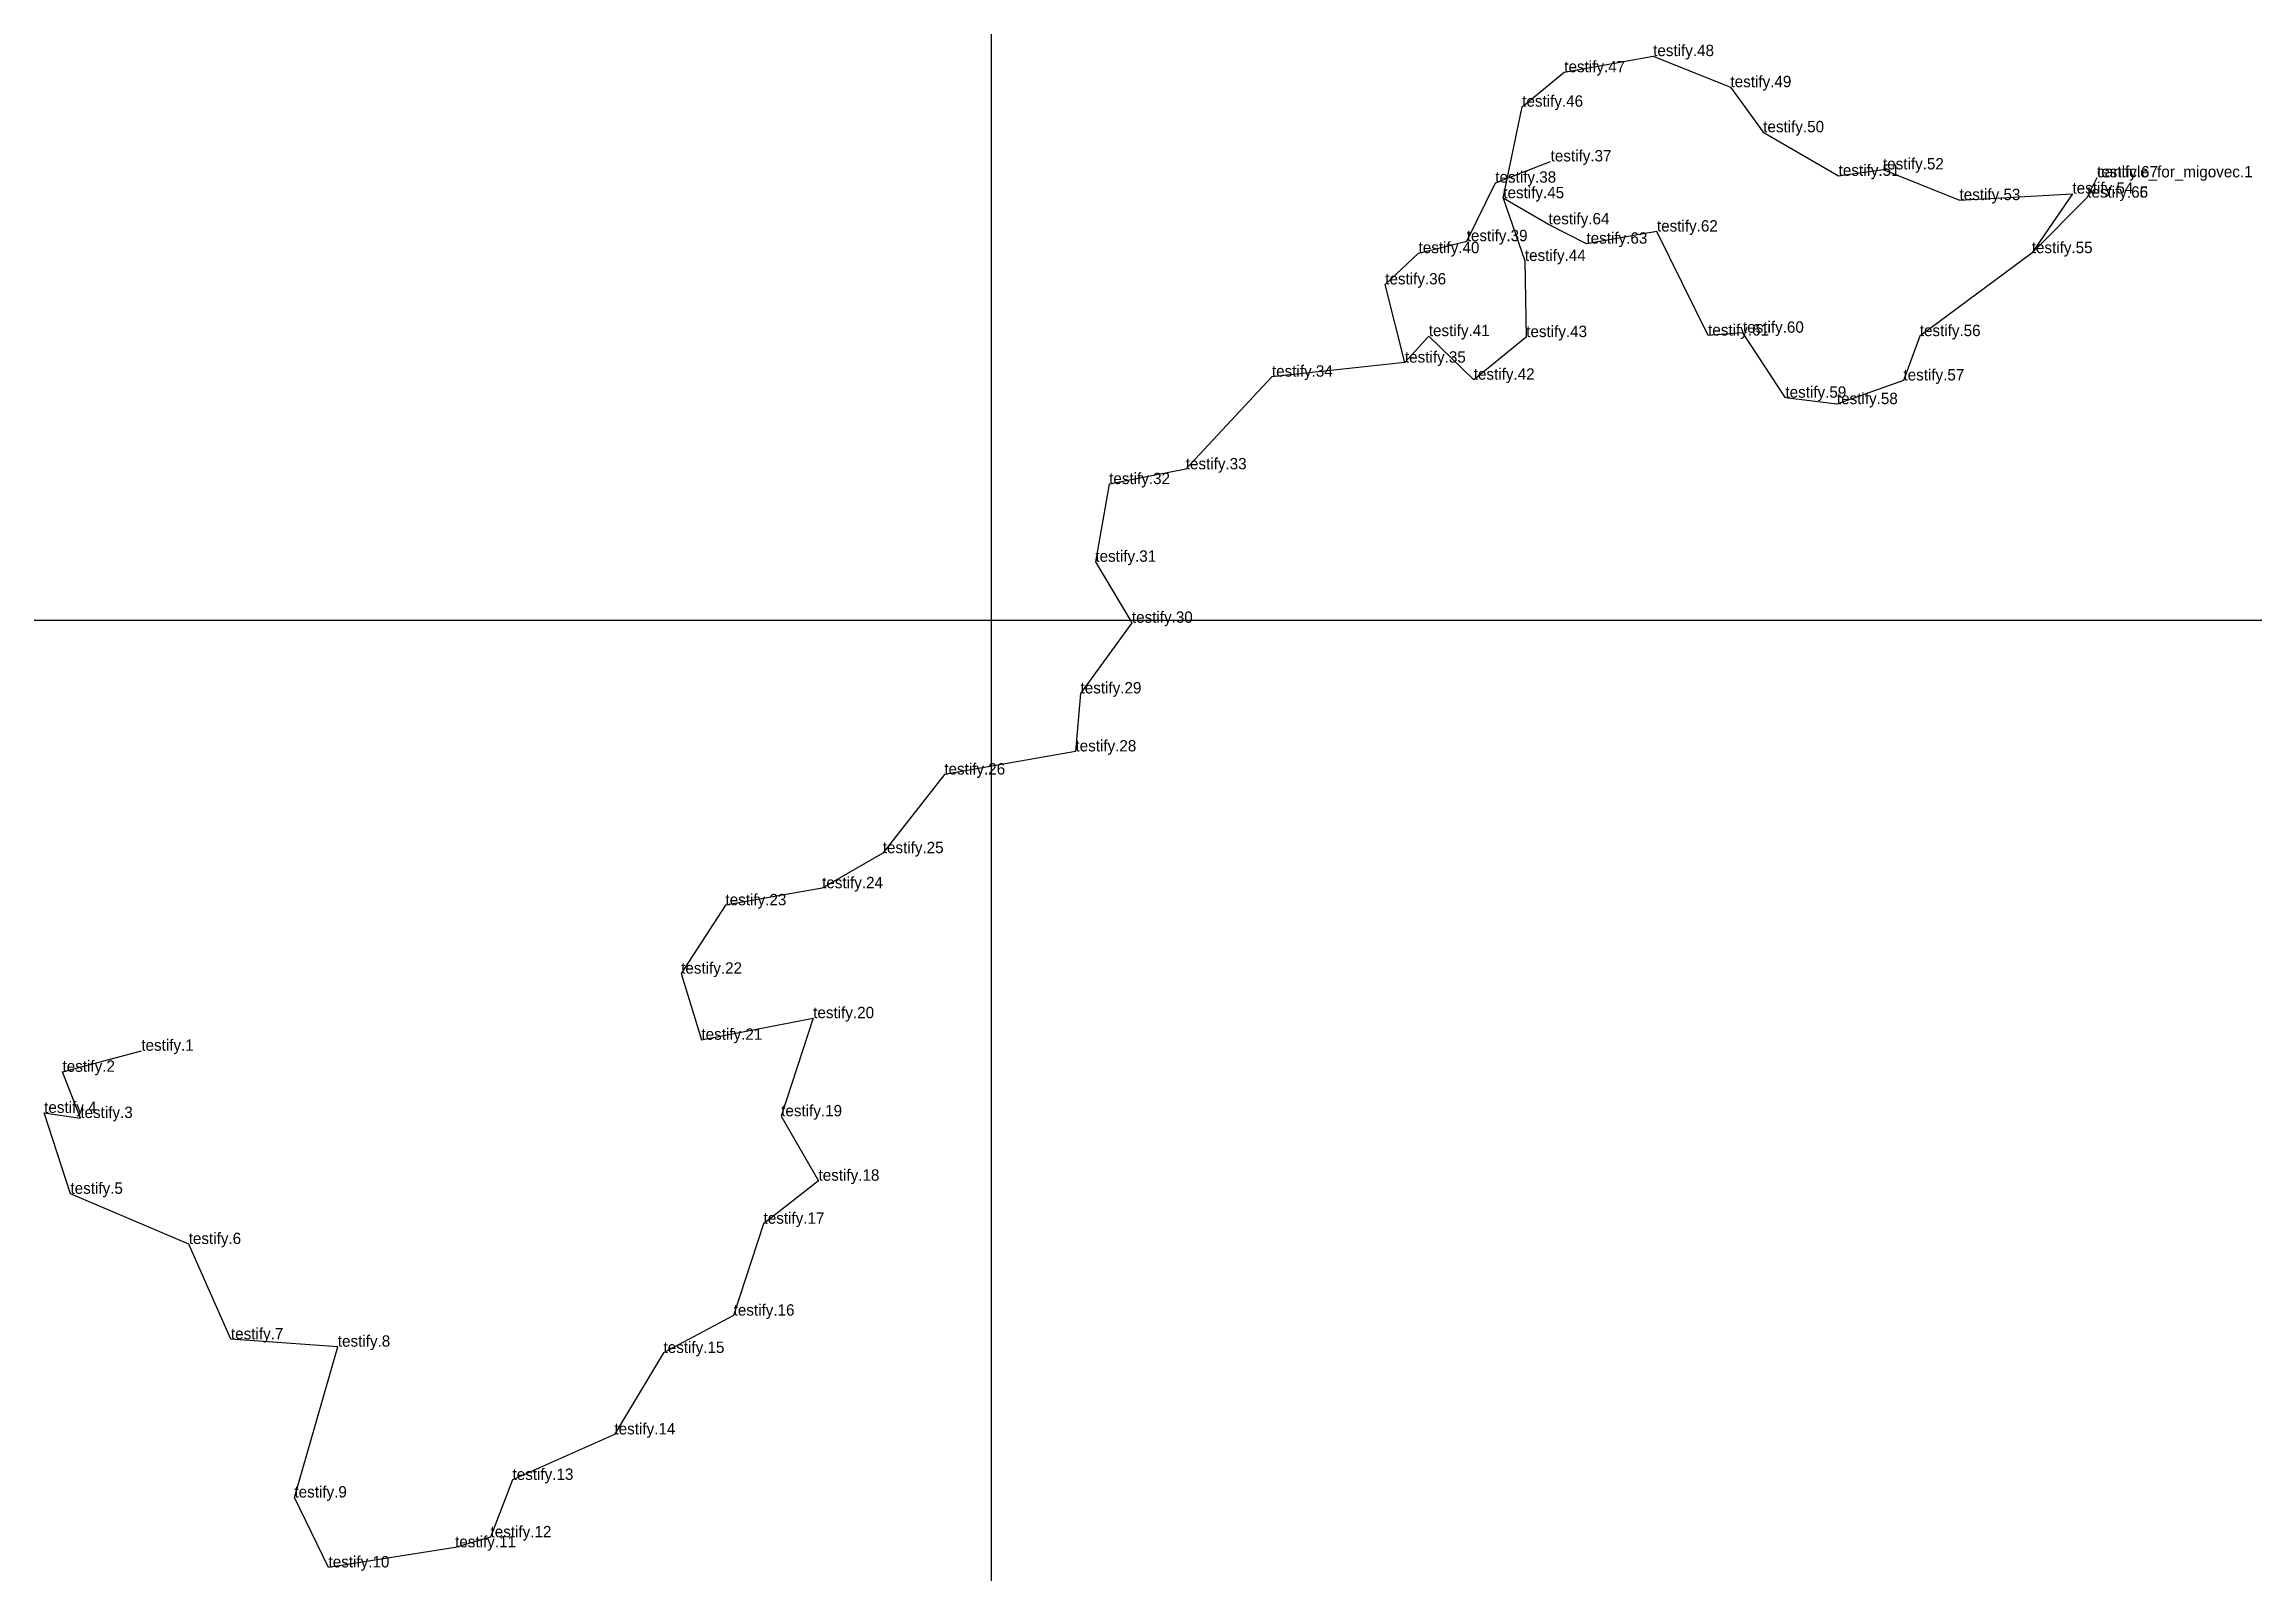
# Model space of a CAD drawing. Extents: x 0 to 208, y 0 to 180.
# Drawn here: x 50 to 166.5, y 49.8 to 130.4 of the extents above; entities that cross this region are included whole.
import ezdxf

# ---------------------------------------------------------------- set-up
doc = ezdxf.new("R2010")
doc.units = 0
for name, color, linetype in [('CentreLine', 5, 'CONTINUOUS'), ('Grid', 7, 'CONTINUOUS'), ('Labels', 7, 'CONTINUOUS'), ('SurfaceLabels', 7, 'CONTINUOUS')]:
    doc.layers.add(name, color=color, linetype=linetype)

msp = doc.modelspace()

# ---------------------------------------------------------------- texts
at = {"layer": 'Labels'}
for s, p in [('testify.47', (130.23, 128.92, 35.01)), ('testify.48', (134.92, 129.77, 34.99)), ('testify.49', (139, 128.13, 32.41)), ('testify.46', (128.01, 127.1, 35.38)), ('testify.50', (140.73, 125.75, 31.98)), ('testify.37', (129.51, 124.21, 38.42)), ('testify.38', (126.59, 123.09, 38.69)), ('testify.51', (144.71, 123.45, 31.63)), ('testify.52', (147.05, 123.79, 30.94)), ('testify.67', (158.35, 123.37, 1.31)), ('testify.45', (127.01, 122.27, 35.32)), ('testify.53', (151.09, 122.17, 30.22)), ('testify.54', (157.05, 122.51, 28.8)), ('testify.65', (157.83, 122.3, 28.91)), ('testify.66', (157.83, 122.3)), ('testify.64', (129.4, 120.89, 34.85)), ('testify.39', (125.08, 120, 39.43)), ('testify.63', (131.4, 119.87, 34.78)), ('testify.62', (135.12, 120.51, 33.93)), ('testify.40', (122.54, 119.37, 39.56)), ('testify.44', (128.15, 118.96, 36.26)), ('testify.55', (154.9, 119.37, 28.25)), ('testify.36', (120.78, 117.72, 39.82)), ('testify.41', (123.08, 114.99, 39.4)), ('testify.43', (128.22, 114.94, 35.83)), ('testify.61', (137.82, 115.02, 32.67)), ('testify.60', (139.66, 115.17, 32.39)), ('testify.56', (148.99, 114.99, 29.63)), ('testify.35', (121.82, 113.59, 40.72)), ('testify.34', (114.8, 112.85, 41.84)), ('testify.42', (125.45, 112.69, 37.42)), ('testify.57', (148.13, 112.65, 29.26)), ('testify.59', (141.9, 111.74, 31.4)), ('testify.58', (144.62, 111.4, 30.31)), ('testify.33', (110.25, 107.96, 41.72)), ('testify.32', (106.21, 107.18, 43.39)), ('testify.31', (105.48, 103.08, 43.6)), ('testify.30', (107.41, 99.86, 43.34)), ('testify.29', (104.7, 96.13, 43.26)), ('testify.28', (104.43, 93.07, 43.86)), ('testify.26', (97.51, 91.85, 43.49)), ('testify.25', (94.26, 87.7, 45.41)), ('testify.24', (91.06, 85.85, 45.54)), ('testify.23', (85.96, 84.95, 44.15)), ('testify.22', (83.62, 81.34, 45.06)), ('testify.20', (90.59, 78.99, 45.57)), ('testify.21', (84.69, 77.85, 45.25)), ('testify.1', (55.13, 77.27, 61.73)), ('testify.2', (50.97, 76.16, 59.9)), ('testify.4', (50, 73.99, 56.85)), ('testify.3', (51.91, 73.72, 57.79)), ('testify.19', (88.9, 73.81, 45.09)), ('testify.5', (51.39, 69.72, 54.66)), ('testify.18', (90.87, 70.41, 45.16)), ('testify.17', (87.97, 68.14, 44.51)), ('testify.6', (57.63, 67.07, 52.71)), ('testify.16', (86.39, 63.29, 44.42)), ('testify.7', (59.86, 62.04, 51.14)), ('testify.8', (65.5, 61.65, 49.19)), ('testify.15', (82.69, 61.32, 44.13)), ('testify.14', (80.1, 57.02, 44.48)), ('testify.13', (74.72, 54.62, 44.38)), ('testify.9', (63.21, 53.69, 48.61)), ('testify.11', (71.69, 51.06, 46.18)), ('testify.12', (73.56, 51.59, 44.61)), ('testify.10', (65.01, 50, 47.74))]:
    msp.add_text(s, height=0.6, dxfattribs=at).set_placement(p)
at = {"layer": 'SurfaceLabels'}
msp.add_text('canticle_for_migovec.1', height=0.6, dxfattribs=at).set_placement((158.35, 123.37, 1.31))

# ---------------------------------------------------------------- linework, layer by layer
at = {"layer": 'CentreLine'}
for p, q in [((130.23, 128.92, 35.01), (134.92, 129.77, 34.99)), ((134.92, 129.77, 34.99), (139, 128.13, 32.41)), ((128.01, 127.1, 35.38), (130.23, 128.92, 35.01)), ((127.01, 122.27, 35.32), (128.01, 127.1, 35.38)), ((139, 128.13, 32.41), (140.73, 125.75, 31.98)), ((140.73, 125.75, 31.98), (144.71, 123.45, 31.63)), ((126.59, 123.09, 38.69), (129.51, 124.21, 38.42)), ((144.71, 123.45, 31.63), (147.05, 123.79, 30.94)), ((147.05, 123.79, 30.94), (151.09, 122.17, 30.22)), ((125.08, 120, 39.43), (126.59, 123.09, 38.69)), ((151.09, 122.17, 30.22), (157.05, 122.51, 28.8)), ((157.05, 122.51, 28.8), (154.9, 119.37, 28.25)), ((157.83, 122.3), (158.35, 123.37, 1.31)), ((129.4, 120.89, 34.85), (127.01, 122.27, 35.32)), ((127.01, 122.27, 35.32), (128.15, 118.96, 36.26)), ((154.9, 119.37, 28.25), (157.83, 122.3, 28.91)), ((157.83, 122.3, 28.91), (157.83, 122.3)), ((131.4, 119.87, 34.78), (129.4, 120.89, 34.85)), ((135.12, 120.51, 33.93), (131.4, 119.87, 34.78)), ((137.82, 115.02, 32.67), (135.12, 120.51, 33.93)), ((120.78, 117.72, 39.82), (122.54, 119.37, 39.56)), ((122.54, 119.37, 39.56), (125.08, 120, 39.43)), ((128.15, 118.96, 36.26), (128.22, 114.94, 35.83)), ((154.9, 119.37, 28.25), (148.99, 114.99, 29.63)), ((121.82, 113.59, 40.72), (120.78, 117.72, 39.82)), ((123.08, 114.99, 39.4), (121.82, 113.59, 40.72)), ((125.45, 112.69, 37.42), (123.08, 114.99, 39.4)), ((128.22, 114.94, 35.83), (125.45, 112.69, 37.42)), ((139.66, 115.17, 32.39), (137.82, 115.02, 32.67)), ((141.9, 111.74, 31.4), (139.66, 115.17, 32.39)), ((148.99, 114.99, 29.63), (148.13, 112.65, 29.26)), ((121.82, 113.59, 40.72), (114.8, 112.85, 41.84)), ((114.8, 112.85, 41.84), (110.25, 107.96, 41.72)), ((148.13, 112.65, 29.26), (144.62, 111.4, 30.31)), ((144.62, 111.4, 30.31), (141.9, 111.74, 31.4)), ((110.25, 107.96, 41.72), (106.21, 107.18, 43.39)), ((106.21, 107.18, 43.39), (105.48, 103.08, 43.6)), ((105.48, 103.08, 43.6), (107.41, 99.86, 43.34)), ((107.41, 99.86, 43.34), (104.7, 96.13, 43.26)), ((104.7, 96.13, 43.26), (104.43, 93.07, 43.86)), ((104.43, 93.07, 43.86), (97.51, 91.85, 43.49)), ((97.51, 91.85, 43.49), (94.26, 87.7, 45.41)), ((94.26, 87.7, 45.41), (91.06, 85.85, 45.54)), ((91.06, 85.85, 45.54), (85.96, 84.95, 44.15)), ((85.96, 84.95, 44.15), (83.62, 81.34, 45.06)), ((83.62, 81.34, 45.06), (84.69, 77.85, 45.25)), ((84.69, 77.85, 45.25), (90.59, 78.99, 45.57)), ((90.59, 78.99, 45.57), (88.9, 73.81, 45.09)), ((50.97, 76.16, 59.9), (55.13, 77.27, 61.73)), ((51.91, 73.72, 57.79), (50.97, 76.16, 59.9)), ((51.39, 69.72, 54.66), (50, 73.99, 56.85)), ((50, 73.99, 56.85), (51.91, 73.72, 57.79)), ((88.9, 73.81, 45.09), (90.87, 70.41, 45.16)), ((90.87, 70.41, 45.16), (87.97, 68.14, 44.51)), ((57.63, 67.07, 52.71), (51.39, 69.72, 54.66)), ((87.97, 68.14, 44.51), (86.39, 63.29, 44.42)), ((59.86, 62.04, 51.14), (57.63, 67.07, 52.71)), ((86.39, 63.29, 44.42), (82.69, 61.32, 44.13)), ((65.5, 61.65, 49.19), (59.86, 62.04, 51.14)), ((63.21, 53.69, 48.61), (65.5, 61.65, 49.19)), ((82.69, 61.32, 44.13), (80.1, 57.02, 44.48)), ((80.1, 57.02, 44.48), (74.72, 54.62, 44.38)), ((65.01, 50, 47.74), (63.21, 53.69, 48.61)), ((74.72, 54.62, 44.38), (73.56, 51.59, 44.61)), ((73.56, 51.59, 44.61), (71.69, 51.06, 46.18)), ((71.69, 51.06, 46.18), (65.01, 50, 47.74))]:
    msp.add_line(p, q, dxfattribs=at)
at = {"layer": 'Grid'}
for p, q in [((100, 0), (100, 179.77)), ((0, 100), (208.35, 100))]:
    msp.add_line(p, q, dxfattribs=at)

msp.set_redraw_order([(e.dxf.handle, doc.entitydb.next_handle()) for e in msp.query("TEXT MTEXT ATTDEF DIMENSION ARC_DIMENSION")])  # texts and dimensions are drawn at this point

doc.saveas('drawing.dxf')
